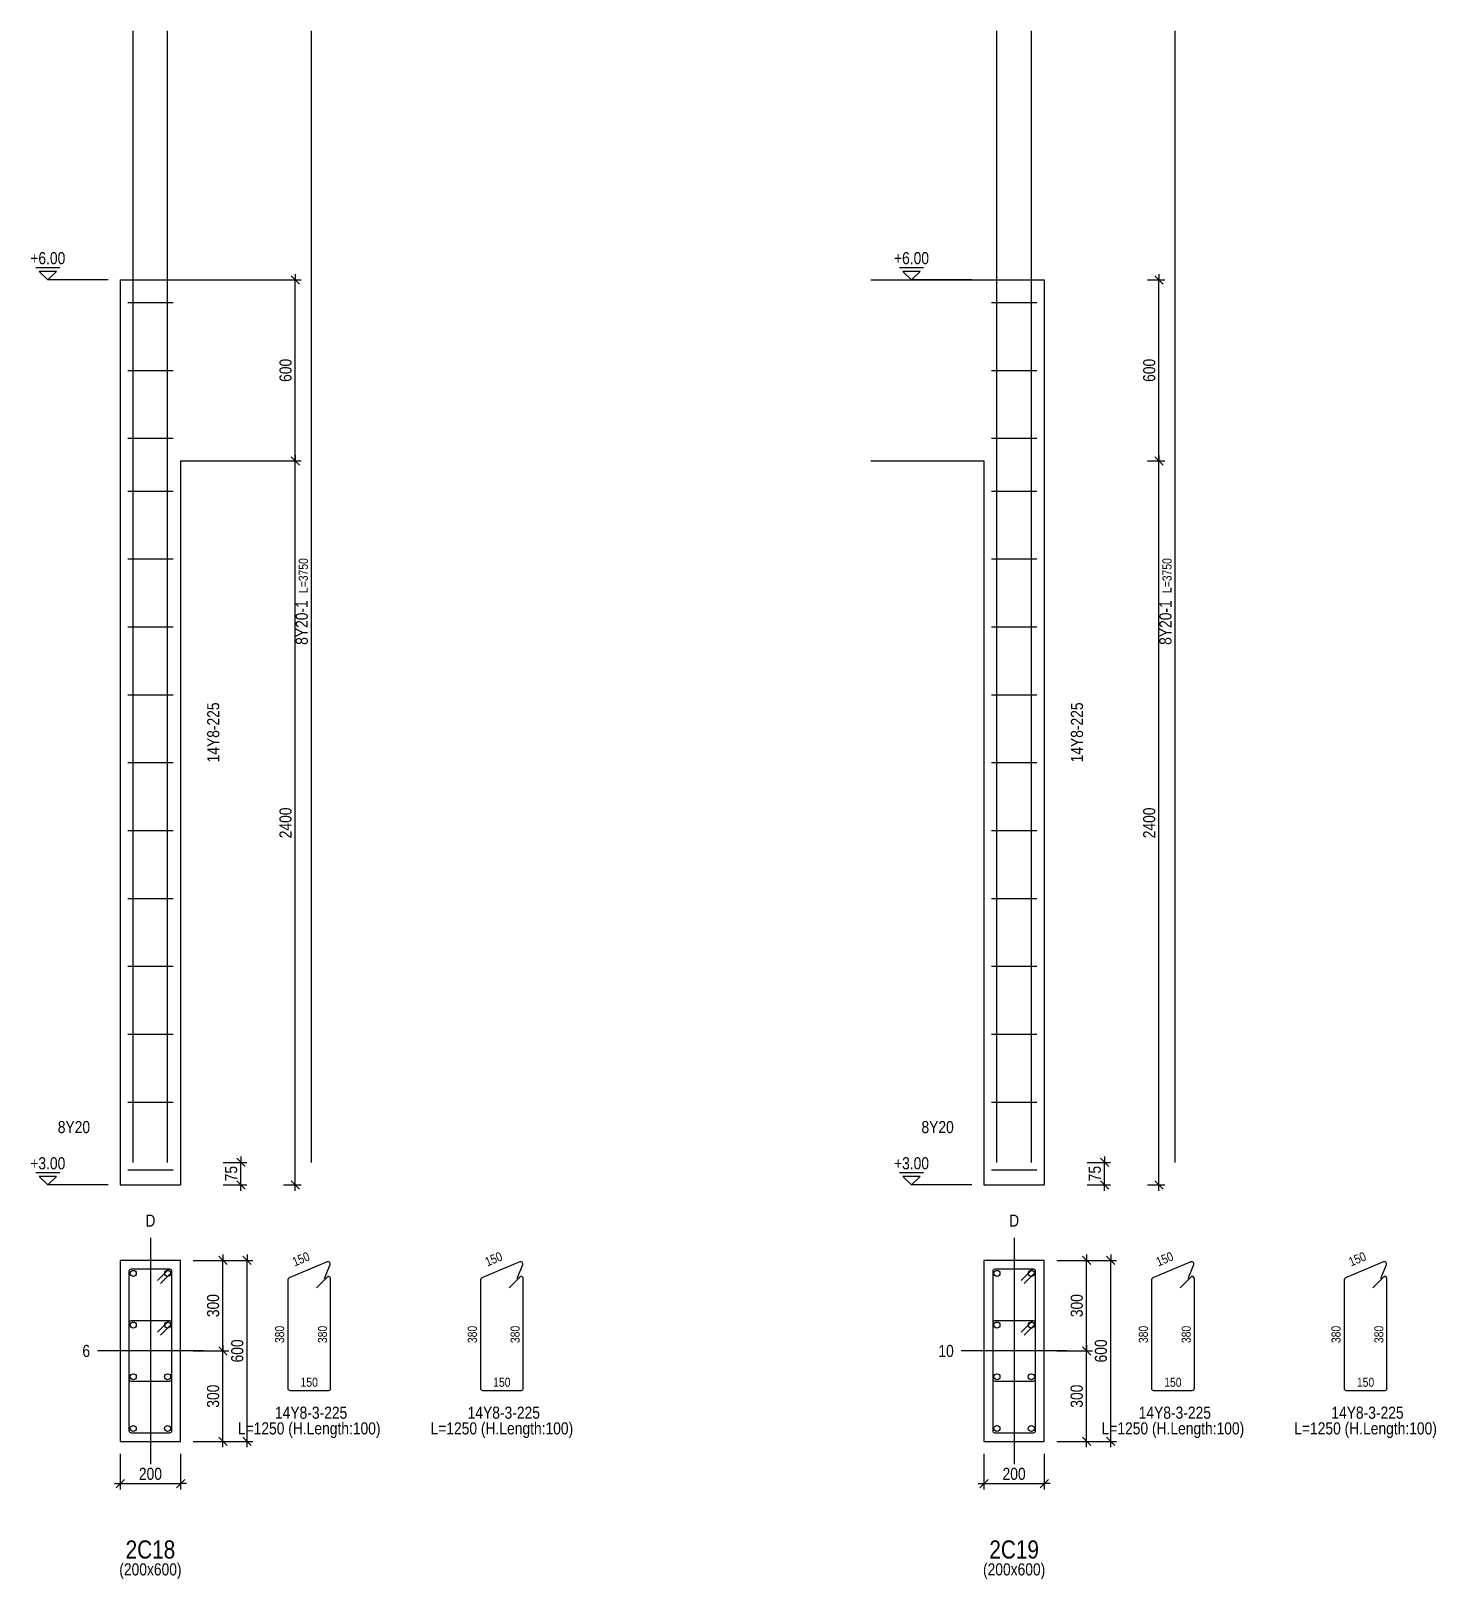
# Model space of a CAD drawing. Extents: x 0 to 206258, y -403073 to 0.
# Drawn here: x 144531 to 156168, y -114802 to -101975 of the extents above; entities that cross this region are included whole.
import ezdxf
from ezdxf.enums import TextEntityAlignment as Align
from ezdxf.lldxf.tags import DXFTag

# ---------------------------------------------------------------- set-up
doc = ezdxf.new("R2010")
doc.units = 0
doc.header["$LTSCALE"] = 1000
for name, color, linetype in [('Axis Line(Dir 1)', 8, 'CENTER2'), ('Axis Line(Dir 2)', 150, 'CENTER2'), ('Column Line(D)', 1, 'Continuous'), ('Dimension Line', 5, 'Continuous'), ('Dimension Text', 5, 'Continuous'), ('Link Line', 3, 'Continuous'), ('Rebar Label', 6, 'Continuous'), ('Rebar Length Text', 8, 'Continuous'), ('Rebar Line', 7, 'Continuous'), ('Top Rebar Label', 6, 'Continuous'), ('Top Rebar Length Text', 8, 'Continuous'), ('Top Rebar Line', 7, 'Continuous')]:
    doc.layers.add(name, color=color, linetype=linetype)
for name, color, linetype, true_color in [('Column Label(D)', 12, 'Continuous', 0xbd0000), ('Column Size Label (D)', 94, 'Continuous', 0x008100), ('Level Mark Line', 253, 'Continuous', 0x828282), ('Level Mark Text', 253, 'Continuous', 0x828282), ('Link Label', 94, 'Continuous', 0x008100), ('Link Length Text', 94, 'Continuous', 0x008100)]:
    doc.layers.add(name, color=color, linetype=linetype, true_color=true_color)
doc.styles.add('Column Label(D)', font='ARIALN.TTF', dxfattribs={"height": 150})
doc.styles.add('Column Size Label (D)', font='ARIALN.TTF', dxfattribs={"height": 100})
doc.styles.add('Dimension Text', font='ARIALN.TTF', dxfattribs={"height": 100})
doc.styles.add('Level Mark Text', font='ARIALN.TTF', dxfattribs={"height": 100})
doc.styles.add('Link Label', font='ARIALN.TTF', dxfattribs={"height": 100})
doc.styles.add('Link Length Text', font='ARIALN.TTF', dxfattribs={"height": 100})
doc.styles.add('Rebar Label', font='ARIALN.TTF', dxfattribs={"height": 100})
doc.styles.add('Rebar Length Text', font='ARIALN.TTF', dxfattribs={"height": 75})
doc.styles.add('Top Rebar Label', font='ARIALN.TTF', dxfattribs={"height": 100})
doc.styles.add('Top Rebar Length Text', font='ARIALN.TTF', dxfattribs={"height": 75})
tags = doc.linetypes.add('CENTER2', pattern=[1.125, 0.75, -0.125, 0.125, -0.125]).pattern_tags.tags
tags[10:11] = [DXFTag(74, 4), DXFTag(75, 0), DXFTag(340, '0'), DXFTag(46, 0.0), DXFTag(50, 0.0), DXFTag(44, 0.0), DXFTag(45, 0.0)]
tags[8:9] = [DXFTag(74, 4), DXFTag(75, 0), DXFTag(340, '0'), DXFTag(46, 0.0), DXFTag(50, 0.0), DXFTag(44, 0.0), DXFTag(45, 0.0)]
tags[6:7] = [DXFTag(74, 4), DXFTag(75, 0), DXFTag(340, '0'), DXFTag(46, 0.0), DXFTag(50, 0.0), DXFTag(44, 0.0), DXFTag(45, 0.0)]
tags[4:5] = [DXFTag(74, 4), DXFTag(75, 0), DXFTag(340, '0'), DXFTag(46, 0.0), DXFTag(50, 0.0), DXFTag(44, 0.0), DXFTag(45, 0.0)]
doc.dimstyles.new('COLUMNELV', dxfattribs={"dimtxt": 100, "dimasz": 30, "dimexe": 48.3, "dimexo": 103.5, "dimgap": 30, "dimtad": 1, "dimtoh": 1, "dimdec": 1, "dimlfac": 0.4, "dimdsep": 46, "dimtxsty": 'Dimension Text', "dimblk": 'PCDIM_TICK', "dimcen": 0.09, "dimclrd": 5, "dimclre": 5, "dimclrt": 5, "dimadec": 1, "dimazin": 0, "dimtp": 1, "dimtm": 1, "dimtfac": 1, "dimtdec": 4, "dimtofl": 0, "dimtmove": 0, "dimatfit": 3, "dimfxl": 1, "dimtolj": 1, "dimtzin": 0, "dimarcsym": 0})

msp = doc.modelspace()

# ---------------------------------------------------------------- texts
at = {"layer": 'Column Label(D)', "transparency": 33554687, "style": 'Column Label(D)'}
for s, p in [('2C18', (145519.939, -114482.222)), ('2C19', (152673.324, -114482.222))]:
    msp.add_text(s, height=150, dxfattribs=at).set_placement(p, align=Align.TOP_CENTER)
at = {"layer": 'Column Size Label (D)', "transparency": 33554687, "style": 'Column Size Label (D)'}
for p in [(145519.939, -114672.222), (152673.324, -114672.222)]:
    msp.add_text('(200x600)', height=100, dxfattribs=at).set_placement(p, align=Align.TOP_CENTER)
at = {"layer": 'Dimension Text', "transparency": 33554687, "style": 'Dimension Text'}
for p in [(145519.939, -111912.222), (152673.324, -111912.222)]:
    msp.add_text('D', height=100, dxfattribs=at).set_placement(p, align=Align.BOTTOM_CENTER)
for s, p in [('6', (145019.939, -112912.222)), ('10', (152173.324, -112912.222))]:
    msp.add_text(s, height=100, dxfattribs=at).set_placement(p, align=Align.MIDDLE_RIGHT)
at = {"layer": 'Level Mark Text', "transparency": 33554687, "style": 'Level Mark Text'}
for s, p in [('+6.00', (144669.939, -103937.222)), ('+6.00', (151823.324, -103937.222)), ('+3.00', (144669.939, -111437.222)), ('+3.00', (151823.324, -111437.222))]:
    msp.add_text(s, height=100, dxfattribs=at).set_placement(p, align=Align.BOTTOM_CENTER)
at = {"layer": 'Link Label', "transparency": 33554687, "style": 'Link Label'}
for p in [(146834.939, -113473.889), (148430.529, -113473.889), (153988.324, -113473.889), (155583.913, -113473.889)]:
    msp.add_text(' 14Y8-3-225', height=100, dxfattribs=at).set_placement(p, align=Align.CENTER)
at = {"layer": 'Link Length Text', "transparency": 33554687, "style": 'Link Length Text'}
for p in [(146834.939, -113603.889), (148430.529, -113603.889), (153988.324, -113603.889), (155583.913, -113603.889)]:
    msp.add_text('L=1250 (H.Length:100)', height=100, dxfattribs=at).set_placement(p, align=Align.CENTER)
at = {"layer": 'Rebar Label', "transparency": 33554687, "style": 'Rebar Label'}
for p in [(146119.939, -107787.222), (153273.324, -107787.222)]:
    msp.add_text('14Y8-225', height=100, rotation=90, dxfattribs=at).set_placement(p, align=Align.BOTTOM_CENTER)
at = {"layer": 'Rebar Length Text', "transparency": 33554687, "style": 'Rebar Length Text'}
for s, rotation, p in [('150', 22.9057699, (146781.16, -112184.945)), ('150', 22.9057699, (148376.75, -112184.946)), ('150', 22.9057699, (153934.545, -112184.945)), ('150', 22.9057699, (155530.135, -112184.946)), ('380', 90, (146627.439, -112775.555)), ('380', 90, (146982.439, -112775.555)), ('380', 90, (148223.029, -112775.556)), ('380', 90, (148578.029, -112775.556)), ('380', 90, (153780.824, -112775.555)), ('380', 90, (154135.824, -112775.555)), ('380', 90, (155376.413, -112775.556)), ('380', 90, (155731.413, -112775.556))]:
    msp.add_text(s, height=75, rotation=rotation, dxfattribs=at).set_placement(p, align=Align.CENTER)
for p in [(146834.939, -113208.889), (148430.529, -113208.889), (153988.324, -113208.889), (155583.913, -113208.889)]:
    msp.add_text('150', height=75, dxfattribs=at).set_placement(p, align=Align.CENTER)
at = {"layer": 'Top Rebar Label', "transparency": 33554687, "style": 'Top Rebar Label'}
for p in [(146823.292, -106692.222), (153976.676, -106692.222)]:
    msp.add_text(' 8Y20-1', height=100, rotation=90, dxfattribs=at).set_placement(p, align=Align.RIGHT)
for p in [(145019.939, -111137.222), (152173.324, -111137.222)]:
    msp.add_text(' 8Y20', height=100, dxfattribs=at).set_placement(p, align=Align.BOTTOM_RIGHT)
at = {"layer": 'Top Rebar Length Text', "transparency": 33554687, "style": 'Top Rebar Length Text'}
for p in [(146823.292, -106632.222), (153976.676, -106632.222)]:
    msp.add_text('L=3750', height=75, rotation=90, dxfattribs=at).set_placement(p)

# ---------------------------------------------------------------- blocks, each defined once
blk = doc.blocks.new('PCDIM_TICK')
at = {"layer": 'Dimension Line', "color": 0, "transparency": 33554687}
for p, q in [((1.15, 1.15), (-1.15, -1.15)), ((1.61, 0), (0, 0))]:
    blk.add_line(p, q, dxfattribs=at)
blk = doc.blocks.new('*U2134')
at = {"layer": 'Dimension Line', "color": 5, "true_color": 0x0000ff, "transparency": 16777216}
for p, q in [((146623, -105537), (146768, -105537)), ((146720, -111537), (146720, -105537)), ((146623, -111537), (146768, -111537))]:
    blk.add_line(p, q, dxfattribs=at)
at = {"layer": 'Dimension Line', "color": 5, "true_color": 0x0000ff, "transparency": 16777216, "xscale": 30, "yscale": 30}
for p, rotation in [((146720, -105537), 89.99999999999447), ((146720, -111537), 269.9999999999834)]:
    blk.add_blockref('PCDIM_TICK', p, dxfattribs=dict(at, rotation=rotation))
at = {"layer": 'Dimension Line', "color": 5, "true_color": 0x0000ff, "transparency": 16777216, "insert": (146690, -108537), "char_height": 100, "width": 247.25, "attachment_point": 8, "rotation": 90, "style": 'Dimension Text'}
blk.add_mtext('2400', dxfattribs=at)
blk = doc.blocks.new('*U2135')
at = {"layer": 'Dimension Line', "color": 5, "true_color": 0x0000ff, "transparency": 16777216}
for p, q in [((146623, -104037), (146768, -104037)), ((146720, -105537), (146720, -104037)), ((146623, -105537), (146768, -105537))]:
    blk.add_line(p, q, dxfattribs=at)
at = {"layer": 'Dimension Line', "color": 5, "true_color": 0x0000ff, "transparency": 16777216, "xscale": 30, "yscale": 30}
for p, rotation in [((146720, -104037), 89.99999999999447), ((146720, -105537), 269.9999999999834)]:
    blk.add_blockref('PCDIM_TICK', p, dxfattribs=dict(at, rotation=rotation))
at = {"layer": 'Dimension Line', "color": 5, "true_color": 0x0000ff, "transparency": 16777216, "insert": (146690, -104787), "char_height": 100, "width": 181.97, "attachment_point": 8, "rotation": 90, "style": 'Dimension Text'}
blk.add_mtext('600', dxfattribs=at)
blk = doc.blocks.new('*U2136')
at = {"layer": 'Dimension Line', "color": 5, "true_color": 0x0000ff, "transparency": 16777216}
for p, q in [((146123, -111350), (146318, -111350)), ((146270, -111537), (146270, -111350)), ((146123, -111537), (146318, -111537))]:
    blk.add_line(p, q, dxfattribs=at)
at = {"layer": 'Dimension Line', "color": 5, "true_color": 0x0000ff, "transparency": 16777216, "xscale": 30, "yscale": 30}
for p, rotation in [((146270, -111350), 89.99999999999447), ((146270, -111537), 269.9999999999834)]:
    blk.add_blockref('PCDIM_TICK', p, dxfattribs=dict(at, rotation=rotation))
at = {"layer": 'Dimension Line', "color": 5, "true_color": 0x0000ff, "transparency": 16777216, "insert": (146240, -111443), "char_height": 100, "width": 117.23, "attachment_point": 8, "rotation": 90, "style": 'Dimension Text'}
blk.add_mtext('75', dxfattribs=at)
blk = doc.blocks.new('*U2137')
at = {"layer": 'Dimension Line', "color": 5, "true_color": 0x0000ff, "transparency": 16777216}
for p, q in [((145270, -113766), (145270, -114061)), ((145770, -113766), (145770, -114061)), ((145270, -114012), (145770, -114012))]:
    blk.add_line(p, q, dxfattribs=at)
at = {"layer": 'Dimension Line', "color": 5, "true_color": 0x0000ff, "transparency": 16777216, "xscale": 30, "yscale": 30, "rotation": 180.0000000000004}
blk.add_blockref('PCDIM_TICK', (145270, -114012), dxfattribs=at)
at = {"layer": 'Dimension Line', "color": 5, "true_color": 0x0000ff, "transparency": 16777216, "xscale": 30, "yscale": 30}
blk.add_blockref('PCDIM_TICK', (145770, -114012), dxfattribs=at)
at = {"layer": 'Dimension Line', "color": 5, "true_color": 0x0000ff, "transparency": 16777216, "insert": (145520, -113982), "char_height": 100, "width": 182.77, "attachment_point": 8, "style": 'Dimension Text'}
blk.add_mtext('200', dxfattribs=at)
blk = doc.blocks.new('*U2138')
at = {"layer": 'Dimension Line', "color": 5, "true_color": 0x0000ff, "transparency": 16777216}
for p, q in [((145873, -112912), (146168, -112912)), ((146120, -113662), (146120, -112912)), ((145873, -113662), (146168, -113662))]:
    blk.add_line(p, q, dxfattribs=at)
at = {"layer": 'Dimension Line', "color": 5, "true_color": 0x0000ff, "transparency": 16777216, "xscale": 30, "yscale": 30}
for p, rotation in [((146120, -112912), 89.99999999999447), ((146120, -113662), 269.9999999999834)]:
    blk.add_blockref('PCDIM_TICK', p, dxfattribs=dict(at, rotation=rotation))
at = {"layer": 'Dimension Line', "color": 5, "true_color": 0x0000ff, "transparency": 16777216, "insert": (146090, -113287), "char_height": 100, "width": 181.5, "attachment_point": 8, "rotation": 90, "style": 'Dimension Text'}
blk.add_mtext('300', dxfattribs=at)
blk = doc.blocks.new('*U2139')
at = {"layer": 'Dimension Line', "color": 5, "true_color": 0x0000ff, "transparency": 16777216}
for p, q in [((145873, -112162), (146168, -112162)), ((146120, -112912), (146120, -112162)), ((145873, -112912), (146168, -112912))]:
    blk.add_line(p, q, dxfattribs=at)
at = {"layer": 'Dimension Line', "color": 5, "true_color": 0x0000ff, "transparency": 16777216, "xscale": 30, "yscale": 30}
for p, rotation in [((146120, -112162), 89.99999999999447), ((146120, -112912), 269.9999999999834)]:
    blk.add_blockref('PCDIM_TICK', p, dxfattribs=dict(at, rotation=rotation))
at = {"layer": 'Dimension Line', "color": 5, "true_color": 0x0000ff, "transparency": 16777216, "insert": (146090, -112537), "char_height": 100, "width": 181.5, "attachment_point": 8, "rotation": 90, "style": 'Dimension Text'}
blk.add_mtext('300', dxfattribs=at)
blk = doc.blocks.new('*U2140')
at = {"layer": 'Dimension Line', "color": 5, "true_color": 0x0000ff, "transparency": 16777216}
for p, q in [((145873, -112162), (146368, -112162)), ((146320, -113662), (146320, -112162)), ((145873, -113662), (146368, -113662))]:
    blk.add_line(p, q, dxfattribs=at)
at = {"layer": 'Dimension Line', "color": 5, "true_color": 0x0000ff, "transparency": 16777216, "xscale": 30, "yscale": 30}
for p, rotation in [((146320, -112162), 89.99999999999447), ((146320, -113662), 269.9999999999834)]:
    blk.add_blockref('PCDIM_TICK', p, dxfattribs=dict(at, rotation=rotation))
at = {"layer": 'Dimension Line', "color": 5, "true_color": 0x0000ff, "transparency": 16777216, "insert": (146290, -112912), "char_height": 100, "width": 181.97, "attachment_point": 8, "rotation": 90, "style": 'Dimension Text'}
blk.add_mtext('600', dxfattribs=at)
blk = doc.blocks.new('*U2141')
at = {"layer": 'Dimension Line', "color": 5, "true_color": 0x0000ff, "transparency": 16777216}
for p, q in [((153777, -105537), (153922, -105537)), ((153873, -111537), (153873, -105537)), ((153777, -111537), (153922, -111537))]:
    blk.add_line(p, q, dxfattribs=at)
at = {"layer": 'Dimension Line', "color": 5, "true_color": 0x0000ff, "transparency": 16777216, "xscale": 30, "yscale": 30}
for p, rotation in [((153873, -105537), 89.99999999999447), ((153873, -111537), 269.9999999999834)]:
    blk.add_blockref('PCDIM_TICK', p, dxfattribs=dict(at, rotation=rotation))
at = {"layer": 'Dimension Line', "color": 5, "true_color": 0x0000ff, "transparency": 16777216, "insert": (153843, -108537), "char_height": 100, "width": 247.25, "attachment_point": 8, "rotation": 90, "style": 'Dimension Text'}
blk.add_mtext('2400', dxfattribs=at)
blk = doc.blocks.new('*U2142')
at = {"layer": 'Dimension Line', "color": 5, "true_color": 0x0000ff, "transparency": 16777216}
for p, q in [((153777, -104037), (153922, -104037)), ((153873, -105537), (153873, -104037)), ((153777, -105537), (153922, -105537))]:
    blk.add_line(p, q, dxfattribs=at)
at = {"layer": 'Dimension Line', "color": 5, "true_color": 0x0000ff, "transparency": 16777216, "xscale": 30, "yscale": 30}
for p, rotation in [((153873, -104037), 89.99999999999447), ((153873, -105537), 269.9999999999834)]:
    blk.add_blockref('PCDIM_TICK', p, dxfattribs=dict(at, rotation=rotation))
at = {"layer": 'Dimension Line', "color": 5, "true_color": 0x0000ff, "transparency": 16777216, "insert": (153843, -104787), "char_height": 100, "width": 181.97, "attachment_point": 8, "rotation": 90, "style": 'Dimension Text'}
blk.add_mtext('600', dxfattribs=at)
blk = doc.blocks.new('*U2143')
at = {"layer": 'Dimension Line', "color": 5, "true_color": 0x0000ff, "transparency": 16777216}
for p, q in [((153277, -111350), (153472, -111350)), ((153423, -111537), (153423, -111350)), ((153277, -111537), (153472, -111537))]:
    blk.add_line(p, q, dxfattribs=at)
at = {"layer": 'Dimension Line', "color": 5, "true_color": 0x0000ff, "transparency": 16777216, "xscale": 30, "yscale": 30}
for p, rotation in [((153423, -111350), 89.99999999999447), ((153423, -111537), 269.9999999999834)]:
    blk.add_blockref('PCDIM_TICK', p, dxfattribs=dict(at, rotation=rotation))
at = {"layer": 'Dimension Line', "color": 5, "true_color": 0x0000ff, "transparency": 16777216, "insert": (153393, -111443), "char_height": 100, "width": 117.23, "attachment_point": 8, "rotation": 90, "style": 'Dimension Text'}
blk.add_mtext('75', dxfattribs=at)
blk = doc.blocks.new('*U2144')
at = {"layer": 'Dimension Line', "color": 5, "true_color": 0x0000ff, "transparency": 16777216}
for p, q in [((152423, -113766), (152423, -114061)), ((152923, -113766), (152923, -114061)), ((152423, -114012), (152923, -114012))]:
    blk.add_line(p, q, dxfattribs=at)
at = {"layer": 'Dimension Line', "color": 5, "true_color": 0x0000ff, "transparency": 16777216, "xscale": 30, "yscale": 30, "rotation": 180.0000000000004}
blk.add_blockref('PCDIM_TICK', (152423, -114012), dxfattribs=at)
at = {"layer": 'Dimension Line', "color": 5, "true_color": 0x0000ff, "transparency": 16777216, "xscale": 30, "yscale": 30}
blk.add_blockref('PCDIM_TICK', (152923, -114012), dxfattribs=at)
at = {"layer": 'Dimension Line', "color": 5, "true_color": 0x0000ff, "transparency": 16777216, "insert": (152673, -113982), "char_height": 100, "width": 182.77, "attachment_point": 8, "style": 'Dimension Text'}
blk.add_mtext('200', dxfattribs=at)
blk = doc.blocks.new('*U2145')
at = {"layer": 'Dimension Line', "color": 5, "true_color": 0x0000ff, "transparency": 16777216}
for p, q in [((153027, -112912), (153322, -112912)), ((153273, -113662), (153273, -112912)), ((153027, -113662), (153322, -113662))]:
    blk.add_line(p, q, dxfattribs=at)
at = {"layer": 'Dimension Line', "color": 5, "true_color": 0x0000ff, "transparency": 16777216, "xscale": 30, "yscale": 30}
for p, rotation in [((153273, -112912), 89.99999999999447), ((153273, -113662), 269.9999999999834)]:
    blk.add_blockref('PCDIM_TICK', p, dxfattribs=dict(at, rotation=rotation))
at = {"layer": 'Dimension Line', "color": 5, "true_color": 0x0000ff, "transparency": 16777216, "insert": (153243, -113287), "char_height": 100, "width": 181.5, "attachment_point": 8, "rotation": 90, "style": 'Dimension Text'}
blk.add_mtext('300', dxfattribs=at)
blk = doc.blocks.new('*U2146')
at = {"layer": 'Dimension Line', "color": 5, "true_color": 0x0000ff, "transparency": 16777216}
for p, q in [((153027, -112162), (153322, -112162)), ((153273, -112912), (153273, -112162)), ((153027, -112912), (153322, -112912))]:
    blk.add_line(p, q, dxfattribs=at)
at = {"layer": 'Dimension Line', "color": 5, "true_color": 0x0000ff, "transparency": 16777216, "xscale": 30, "yscale": 30}
for p, rotation in [((153273, -112162), 89.99999999999447), ((153273, -112912), 269.9999999999834)]:
    blk.add_blockref('PCDIM_TICK', p, dxfattribs=dict(at, rotation=rotation))
at = {"layer": 'Dimension Line', "color": 5, "true_color": 0x0000ff, "transparency": 16777216, "insert": (153243, -112537), "char_height": 100, "width": 181.5, "attachment_point": 8, "rotation": 90, "style": 'Dimension Text'}
blk.add_mtext('300', dxfattribs=at)
blk = doc.blocks.new('*U2147')
at = {"layer": 'Dimension Line', "color": 5, "true_color": 0x0000ff, "transparency": 16777216}
for p, q in [((153027, -112162), (153522, -112162)), ((153473, -113662), (153473, -112162)), ((153027, -113662), (153522, -113662))]:
    blk.add_line(p, q, dxfattribs=at)
at = {"layer": 'Dimension Line', "color": 5, "true_color": 0x0000ff, "transparency": 16777216, "xscale": 30, "yscale": 30}
for p, rotation in [((153473, -112162), 89.99999999999447), ((153473, -113662), 269.9999999999834)]:
    blk.add_blockref('PCDIM_TICK', p, dxfattribs=dict(at, rotation=rotation))
at = {"layer": 'Dimension Line', "color": 5, "true_color": 0x0000ff, "transparency": 16777216, "insert": (153443, -112912), "char_height": 100, "width": 181.97, "attachment_point": 8, "rotation": 90, "style": 'Dimension Text'}
blk.add_mtext('600', dxfattribs=at)

# ---------------------------------------------------------------- dimensions: what is measured, and where the dimension line sits
at = {"layer": 'Dimension Line', "transparency": 33554687}
for p1, p2, distance, picture, middle in [((146519.939, -105537.222), (146519.939, -104037.222), -200, '*U2135', (146719.939, -104787.222)), ((153673.324, -105537.222), (153673.324, -104037.222), -200, '*U2142', (153873.324, -104787.222)), ((146519.939, -111537.222), (146519.939, -105537.222), -200, '*U2134', (146719.939, -108537.222)), ((153673.324, -111537.222), (153673.324, -105537.222), -200, '*U2141', (153873.324, -108537.222)), ((146019.939, -111537.222), (146019.939, -111349.722), -250, '*U2136', (146269.939, -111443.472)), ((153173.324, -111537.222), (153173.324, -111349.722), -250, '*U2143', (153423.324, -111443.472)), ((145769.939, -112912.222), (145769.939, -112162.222), -350, '*U2139', (146119.939, -112537.222)), ((145769.939, -113662.222), (145769.939, -112162.222), -550, '*U2140', (146319.939, -112912.222)), ((152923.324, -112912.222), (152923.324, -112162.222), -350, '*U2146', (153273.324, -112537.222)), ((152923.324, -113662.222), (152923.324, -112162.222), -550, '*U2147', (153473.324, -112912.222)), ((145769.939, -113662.222), (145769.939, -112912.222), -350, '*U2138', (146119.939, -113287.222)), ((152923.324, -113662.222), (152923.324, -112912.222), -350, '*U2145', (153273.324, -113287.222)), ((145269.939, -113662.222), (145769.939, -113662.222), -350, '*U2137', (145519.939, -114012.222)), ((152423.324, -113662.222), (152923.324, -113662.222), -350, '*U2144', (152673.324, -114012.222))]:
    dim = msp.add_aligned_dim(p1=p1, p2=p2, distance=distance, dimstyle='COLUMNELV', override={"dimscale": 1, "dimtxt": 100, "dimasz": 30, "dimexe": 48.3, "dimexo": 103.5, "dimgap": 30, "dimtad": 1, "dimtih": 0, "dimdec": 1, "dimlfac": 0.4, "dimzin": 8, "dimlunit": 2, "dimpost": '', "dimtxsty": 'Dimension Text', "dimblk": 'PCDIM_TICK', "dimse1": 0, "dimse2": 0, "dimsd2": 0, "dimclrd": 5, "dimclre": 5, "dimclrt": 5, "dimaunit": 0, "dimadec": 1, "dimazin": 0, "dimtol": 0, "dimtp": 1, "dimtm": 1, "dimtmove": 0}, dxfattribs=at)
    dim.commit()
    dim.dimension.update_dxf_attribs({"geometry": picture, "text_midpoint": middle})

# ---------------------------------------------------------------- linework, layer by layer
at = {"layer": 'Axis Line(Dir 1)', "transparency": 33554687}
for points in [[(145957.439, -112912.222), (145082.439, -112912.222)], [(153110.824, -112912.222), (152235.824, -112912.222)]]:
    msp.add_lwpolyline(points, dxfattribs=at)
at = {"layer": 'Axis Line(Dir 2)', "transparency": 33554687}
for points in [[(145519.939, -111974.722), (145519.939, -113849.722)], [(152673.324, -111974.722), (152673.324, -113849.722)]]:
    msp.add_lwpolyline(points, dxfattribs=at)
at = {"layer": 'Column Line(D)', "transparency": 33554687}
for points in [[(145269.939, -104037.222), (145269.939, -111537.222)], [(145269.939, -104037.222), (145769.939, -104037.222)], [(145769.939, -104037.222), (146707.439, -104037.222)], [(151485.824, -104037.222), (152423.324, -104037.222)], [(152423.324, -104037.222), (152923.324, -104037.222)], [(152923.324, -104037.222), (152923.324, -111537.222)], [(145769.939, -105537.222), (146707.439, -105537.222)], [(145769.939, -105537.222), (145769.939, -111537.222)], [(151485.824, -105537.222), (152423.324, -105537.222)], [(152423.324, -105537.222), (152423.324, -111537.222)], [(145269.939, -111537.222), (145769.939, -111537.222)], [(152423.324, -111537.222), (152923.324, -111537.222)]]:
    msp.add_lwpolyline(points, dxfattribs=at)
for points in [[(145269.939, -113662.222), (145769.939, -113662.222), (145769.939, -112162.222), (145269.939, -112162.222)], [(152423.324, -113662.222), (152923.324, -113662.222), (152923.324, -112162.222), (152423.324, -112162.222)]]:
    msp.add_lwpolyline(points, close=True, dxfattribs=at)
at = {"layer": 'Level Mark Line', "transparency": 33554687}
for points in [[(144769.939, -103937.222), (144569.939, -103937.222)], [(144669.939, -104037.222), (144740.65, -103966.511), (144599.228, -103966.511), (144669.939, -104037.222)], [(151923.324, -103937.222), (151723.324, -103937.222)], [(151823.324, -104037.222), (151894.034, -103966.511), (151752.613, -103966.511), (151823.324, -104037.222)], [(145169.939, -104037.222), (144669.939, -104037.222)], [(152323.324, -104037.222), (151823.324, -104037.222)], [(144769.939, -111437.222), (144569.939, -111437.222)], [(144669.939, -111537.222), (144740.65, -111466.511), (144599.228, -111466.511), (144669.939, -111537.222)], [(151923.324, -111437.222), (151723.324, -111437.222)], [(151823.324, -111537.222), (151894.034, -111466.511), (151752.613, -111466.511), (151823.324, -111537.222)], [(145169.939, -111537.222), (144669.939, -111537.222)], [(152323.324, -111537.222), (151823.324, -111537.222)]]:
    msp.add_lwpolyline(points, dxfattribs=at)
at = {"layer": 'Link Line', "transparency": 33554687}
for p, q in [((145332.439, -104224.722), (145707.439, -104224.722)), ((152485.824, -104224.722), (152860.824, -104224.722)), ((145332.439, -104787.222), (145707.439, -104787.222)), ((152485.824, -104787.222), (152860.824, -104787.222)), ((145332.439, -105349.722), (145707.439, -105349.722)), ((152485.824, -105349.722), (152860.824, -105349.722)), ((145332.439, -105787.222), (145707.439, -105787.222)), ((152485.824, -105787.222), (152860.824, -105787.222)), ((145332.439, -106349.722), (145707.439, -106349.722)), ((152485.824, -106349.722), (152860.824, -106349.722)), ((145332.439, -106912.222), (145707.439, -106912.222)), ((152485.824, -106912.222), (152860.824, -106912.222)), ((145332.439, -107474.722), (145707.439, -107474.722)), ((152485.824, -107474.722), (152860.824, -107474.722)), ((145332.439, -108037.222), (145707.439, -108037.222)), ((152485.824, -108037.222), (152860.824, -108037.222)), ((145332.439, -108599.722), (145707.439, -108599.722)), ((152485.824, -108599.722), (152860.824, -108599.722)), ((145332.439, -109162.222), (145707.439, -109162.222)), ((152485.824, -109162.222), (152860.824, -109162.222)), ((145332.439, -109724.722), (145707.439, -109724.722)), ((152485.824, -109724.722), (152860.824, -109724.722)), ((145332.439, -110287.222), (145707.439, -110287.222)), ((152485.824, -110287.222), (152860.824, -110287.222)), ((145332.439, -110849.722), (145707.439, -110849.722)), ((152485.824, -110849.722), (152860.824, -110849.722)), ((145332.439, -111412.222), (145707.439, -111412.222)), ((152485.824, -111412.222), (152860.824, -111412.222))]:
    msp.add_line(p, q, dxfattribs=at)
for points in [[(145603.925, -112352.985), (145692.313, -112264.596, 0.668178638), (145679.939, -112234.722), (145359.939, -112234.722, 0.414213562), (145342.439, -112252.222), (145342.439, -113143.889, 0.414213562), (145359.939, -113161.389), (145679.939, -113161.389, 0.414213562), (145697.439, -113143.889), (145697.439, -112252.222, 0.668178638), (145667.564, -112239.848), (145579.176, -112328.236)], [(146960.456, -112312.573), (147007.472, -112196.752, 0.668178638), (146984.446, -112174.05), (146668.128, -112307.706, 0.301414294), (146657.439, -112323.826), (146657.439, -113221.389, 0.414213562), (146674.939, -113238.889), (146994.939, -113238.889, 0.414213562), (147012.439, -113221.389), (147012.439, -112312.222, 0.668178638), (146982.564, -112299.848), (146894.176, -112388.236)], [(148556.045, -112312.574), (148603.062, -112196.753, 0.668178638), (148580.036, -112174.05), (148263.717, -112307.706, 0.301414294), (148253.029, -112323.826), (148253.029, -113221.389, 0.414213562), (148270.529, -113238.889), (148590.529, -113238.889, 0.414213562), (148608.029, -113221.389), (148608.029, -112312.222, 0.668178638), (148578.154, -112299.848), (148489.766, -112388.236)], [(152757.31, -112352.985), (152845.698, -112264.596, 0.668178638), (152833.324, -112234.722), (152513.324, -112234.722, 0.414213562), (152495.824, -112252.222), (152495.824, -113143.889, 0.414213562), (152513.324, -113161.389), (152833.324, -113161.389, 0.414213562), (152850.824, -113143.889), (152850.824, -112252.222, 0.668178638), (152820.949, -112239.848), (152732.561, -112328.236)], [(154113.84, -112312.573), (154160.857, -112196.752, 0.668178638), (154137.831, -112174.05), (153821.512, -112307.706, 0.301414294), (153810.824, -112323.826), (153810.824, -113221.389, 0.414213562), (153828.324, -113238.889), (154148.324, -113238.889, 0.414213562), (154165.824, -113221.389), (154165.824, -112312.222, 0.668178638), (154135.949, -112299.848), (154047.561, -112388.236)], [(155709.43, -112312.574), (155756.447, -112196.753, 0.668178638), (155733.42, -112174.05), (155417.102, -112307.706, 0.301414294), (155406.413, -112323.826), (155406.413, -113221.389, 0.414213562), (155423.913, -113238.889), (155743.913, -113238.889, 0.414213562), (155761.413, -113221.389), (155761.413, -112312.222, 0.668178638), (155731.539, -112299.848), (155643.151, -112388.236)], [(145603.925, -112781.318), (145692.313, -112692.93, 0.668178638), (145679.939, -112663.055), (145359.939, -112663.055, 0.414213562), (145342.439, -112680.555), (145342.439, -113572.222, 0.414213562), (145359.939, -113589.722), (145679.939, -113589.722, 0.414213562), (145697.439, -113572.222), (145697.439, -112680.555, 0.668178638), (145667.564, -112668.181), (145579.176, -112756.569)], [(152757.31, -112781.318), (152845.698, -112692.93, 0.668178638), (152833.324, -112663.055), (152513.324, -112663.055, 0.414213562), (152495.824, -112680.555), (152495.824, -113572.222, 0.414213562), (152513.324, -113589.722), (152833.324, -113589.722, 0.414213562), (152850.824, -113572.222), (152850.824, -112680.555, 0.668178638), (152820.949, -112668.181), (152732.561, -112756.569)]]:
    msp.add_lwpolyline(points, format="xyb", dxfattribs=at)
at = {"layer": 'Rebar Line', "transparency": 33554687}
for centre in [(145377.439, -112269.722), (145662.439, -112269.722), (152530.824, -112269.722), (152815.824, -112269.722), (145377.439, -112698.055), (145662.439, -112698.055), (152530.824, -112698.055), (152815.824, -112698.055), (145377.439, -113126.389), (145662.439, -113126.389), (152530.824, -113126.389), (152815.824, -113126.389), (145377.439, -113554.722), (145662.439, -113554.722), (152530.824, -113554.722), (152815.824, -113554.722)]:
    msp.add_circle(centre, 25, dxfattribs=at)
at = {"layer": 'Top Rebar Line', "transparency": 33554687}
for points in [[(145377.439, -111349.722), (145377.439, -101974.722)], [(145662.439, -111349.722), (145662.439, -101974.722)], [(146853.292, -111349.722), (146853.292, -101974.722)], [(152530.824, -111349.722), (152530.824, -101974.722)], [(152815.824, -111349.722), (152815.824, -101974.722)], [(154006.676, -111349.722), (154006.676, -101974.722)]]:
    msp.add_lwpolyline(points, dxfattribs=at)

msp.set_redraw_order([(e.dxf.handle, doc.entitydb.next_handle()) for e in msp.query("TEXT MTEXT ATTDEF DIMENSION ARC_DIMENSION")])  # texts and dimensions are drawn at this point

doc.saveas('drawing.dxf')
